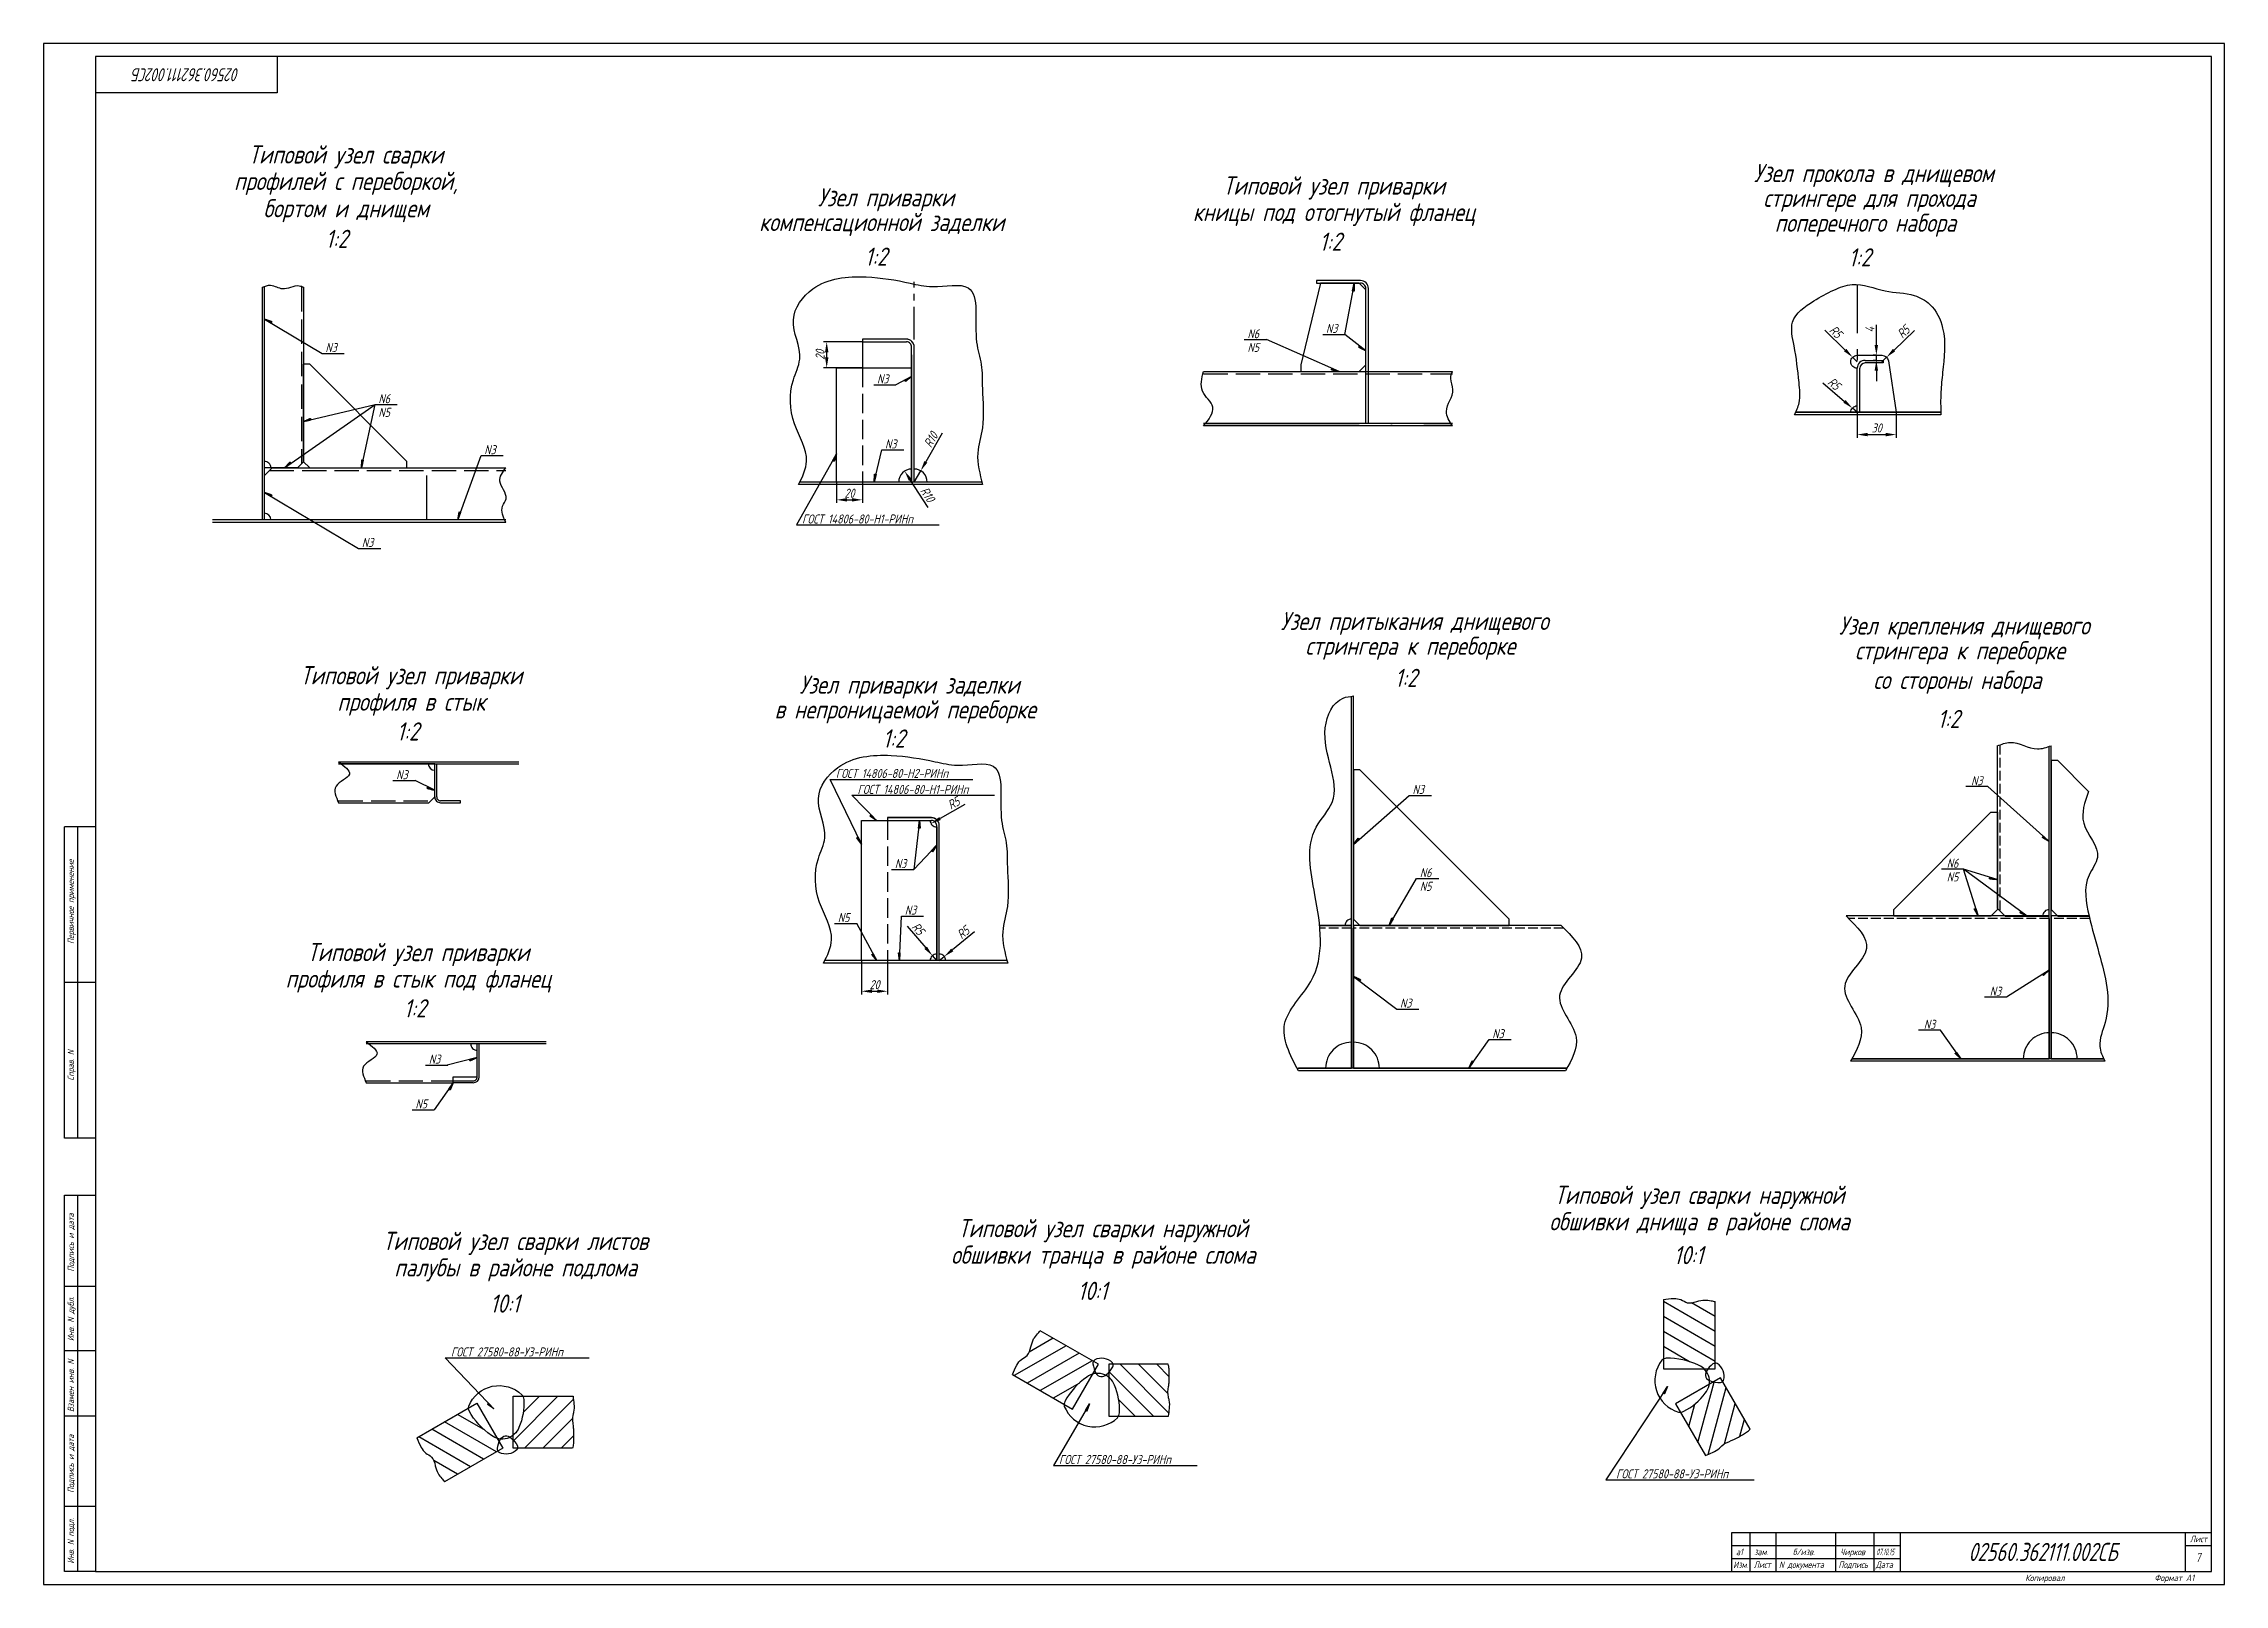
# Model space of a CAD drawing. Header units: millimetres. Extents: x 76485 to 135355, y 12764 to 18704.
# Drawn here: x 126945 to 135355, y 12764 to 18704 of the extents above; entities that cross this region are included whole.
import ezdxf
from ezdxf.enums import TextEntityAlignment as Align

# ---------------------------------------------------------------- set-up
doc = ezdxf.new("R2010")
doc.units = ezdxf.units.MM
doc.header["$PDSIZE"] = -1
for name, pattern in [('CENTER', [2, 1.25, -0.25, 0.25, -0.25]), ('Dashed', [10, 7.5, -2.5]), ('Dashed_dotted', [34, 24, -5, 0, -5]), ('Short_dashed', [5, 3.75, -1.25])]:
    doc.linetypes.add(name, pattern=pattern)
doc.layers.add('Frame', color=6, linetype='Continuous')
doc.styles.add('PB_TEXT', font='romans.shx', dxfattribs={"width": 0.7, "oblique": 15})
doc.styles.get("Standard").update_dxf_attribs({"font": 'ГОСТ тип А наклонный.ttf'})
doc.styles.add('ГОСТ', font='ГОСТ тип А.ttf', dxfattribs={"oblique": 15})
doc.dimstyles.new('dim2', dxfattribs={"dimscale": 0.4, "dimtxt": 87.5, "dimasz": 100, "dimexe": 30, "dimexo": 0, "dimgap": 20, "dimtad": 1, "dimdec": 0, "dimlfac": 0.2, "dimdsep": 46, "dimtxsty": 'Standard', "dimcen": 5, "dimadec": 0, "dimazin": 0, "dimtfac": 1, "dimtdec": 0, "dimtmove": 0, "dimatfit": 3, "dimfxl": 1, "dimtolj": 1, "dimtzin": 0, "dimarcsym": 0})
doc.dimstyles.get("Standard").update_dxf_attribs({"dimtxt": 0.18, "dimasz": 0.18, "dimexe": 0.18, "dimexo": 0.0625, "dimgap": 0.09, "dimtad": 0, "dimtih": 1, "dimtoh": 1, "dimdec": 4, "dimzin": 0, "dimdsep": 46, "dimtxsty": 'Standard', "dimcen": 0.09, "dimadec": 0, "dimazin": 0, "dimtfac": 1, "dimtdec": 4, "dimtofl": 0, "dimtmove": 0, "dimatfit": 3, "dimfxl": 1, "dimtolj": 1, "dimtzin": 0, "dimarcsym": 0})

msp = doc.modelspace()

# ---------------------------------------------------------------- texts
at = {"color": 7, "style": 'ГОСТ', "oblique": 15}
for s, p in [('Типовой узел сварки', (128111.1, 18242)), ('профилей с переборкой,', (128111.6, 18140)), ('Типовой узел приварки', (131921.3, 18122.2)), ('Узел прокола в днищевом', (134003.3, 18170.3)), ('бортом и днищем', (128111.6, 18034.7)), ('Узел приварки', (130193.6, 18077.1)), ('кницы под отогнутый фланец', (131921.8, 18020.3)), ('стрингере для прохода', (133986.9, 18074.7)), ('компенсационной заделки', (130177.2, 17981.5)), ('поперечного набора', (133970.9, 17978.9)), ('Узел притыкания днищевого', (132232.4, 16443.6)), ('Узел крепления днищевого', (134352.1, 16426.1)), ('стрингера к переборке', (132216, 16348)), ('стрингера к переборке', (134335.7, 16330.5)), ('Типовой узел приварки', (128363.1, 16234.2)), ('Узел приварки заделки', (130284.3, 16198.3)), ('со стороны набора', (134325.6, 16216.3)), ('профиля в стык', (128363.6, 16132.3)), ('в непроницаемой переборке', (130267.9, 16102.7)), ('Типовой узел приварки', (128390.2, 15166.9)), ('профиля в стык под фланец', (128390.7, 15064.9)), ('Типовой узел сварки наружной', (133330.8, 14231)), ('Типовой узел сварки наружной', (131031.3, 14102.4)), ('обшивки днища в районе слома', (133331.3, 14129)), ('Типовой узел сварки листов', (128765.1, 14053.4)), ('обшивки транца в районе слома', (131031.9, 14000.4)), ('палубы в районе подлома', (128765.6, 13951.5))]:
    msp.add_text(s, height=70, dxfattribs=at).set_placement(p, align=Align.CENTER)
for s, p in [('1:2', (128032.8, 17916.9)), ('1:2', (130112.4, 17848.1)), ('1:2', (131865.4, 17905.7)), ('1:2', (133906.2, 17845.5)), ('1:2', (132156.2, 16224.3)), ('1:2', (128307.2, 16017.7)), ('1:2', (134249, 16065.8)), ('1:2', (130181.2, 15990.4)), ('1:2', (128334.3, 14950.3)), ('10:1', (133231.6, 13998.7)), ('10:1', (128666.9, 13812)), ('10:1', (130933.2, 13861))]:
    msp.add_text(s, height=70, dxfattribs=at).set_placement(p)
for s, p in [('N6', (131587.9, 17558)), ('N3', (131890.7, 17578.4)), ('N3', (128031.9, 17504.7)), ('N5', (131587.9, 17505.3)), ('N3', (130159.3, 17383.9)), ('N6', (128236.2, 17307.5)), ('N5', (128236.2, 17254.8)), ('N3', (128644.6, 17110.8)), ('N3', (130190, 17132.9)), ('ГОСТ 14806-80-H1-РИНп', (129870.2, 16843.6)), ('N3', (128172.5, 16753.1)), ('N3', (128305.1, 15857.8)), ('ГОСТ 14806-80-H2-РИНп', (130000.5, 15862.8)), ('ГОСТ 14806-80-H1-РИНп', (130083.8, 15801.2)), ('N3', (132224.4, 15801.1)), ('N3', (134378.5, 15834.6)), ('N3', (130228, 15515.3)), ('N6', (134284.5, 15516.5)), ('N6', (132252.6, 15480.2)), ('N5', (134284.5, 15463.8)), ('N5', (132252.6, 15427.5)), ('N5', (130008.1, 15307.1)), ('N3', (130266.3, 15335.8)), ('N3', (134450.3, 15023.1)), ('N3', (132176.1, 14977.3)), ('N3', (132531.9, 14859.3)), ('N3', (134196.1, 14895.5)), ('N3', (128430.9, 14761.2)), ('N5', (128379, 14588.7)), ('ГОСТ 27580-88-У3-РИНп', (128516, 13632.4)), ('ГОСТ 27580-88-У3-РИНп', (130860.9, 13217.7)), ('ГОСТ 27580-88-У3-РИНп', (133009.4, 13162.5))]:
    msp.add_text(s, height=35, dxfattribs=at).set_placement(p, align=Align.BOTTOM_LEFT)
at = {"color": 7, "style": 'PB_TEXT', "oblique": 15, "width": 0.7}
msp.add_attdef('02560.362111.002СБ', text='', height=50, rotation=180, dxfattribs=at).set_placement((127495.3, 18584.4), align=Align.MIDDLE_CENTER)
msp.add_attdef('02560.362111.002СБ', text='', height=70, dxfattribs=at).set_placement((134655.3, 12889.4), align=Align.MIDDLE_CENTER)
msp.add_attdef('7', text='', height=35, dxfattribs=at).set_placement((135253.5, 12850.9), align=Align.CENTER)
at = {"layer": 'Frame', "color": 7, "style": 'PB_TEXT', "oblique": 15}
for s, width, p in [('a1', 0.7, (133471.8, 12876.9)), ('зам.', 0.7, (133541.8, 12876.9)), ('б/изв.', 0.7, (133690.9, 12876.9)), ('Чирков', 0.7, (133873.9, 12876.9)), ('07.10.15', 0.5, (134012.8, 12876.9))]:
    msp.add_text(s, height=25, dxfattribs=dict(at, width=width)).set_placement(p)

# ---------------------------------------------------------------- blocks, each defined once
blk = doc.blocks.new('stamp-small-01')
at = {"layer": 'Frame'}
for p, q in [((-185, 15), (0, 15)), ((-185, 0), (-185, 15)), ((-178, 15), (-178, 0)), ((-168, 15), (-168, 0)), ((-145, 15), (-145, 0)), ((-130, 0), (-130, 15)), ((-120, 15), (-120, 0)), ((-10, 0), (-10, 15)), ((-185, 5), (-120, 5))]:
    blk.add_line(p, q, dxfattribs=at)
at = {"layer": 'Frame', "color": 7}
for p, q in [((-185, 10), (-120, 10)), ((-10, 10), (0, 10))]:
    blk.add_line(p, q, dxfattribs=at)
at = {"layer": 'Frame', "color": 7, "style": 'PB_TEXT', "oblique": 15, "width": 0.7}
blk.add_text('Лист', height=2.5, dxfattribs=at).set_placement((-4.99, 11.25), align=Align.CENTER)
for s, p in [('Изм.', (-184.42, 1.25)), ('Лист', (-176.51, 1.32)), ('N документа', (-166.77, 1.32)), ('Подпись', (-143.84, 1.32)), ('Дата', (-129.46, 1.32))]:
    blk.add_text(s, height=2.5, dxfattribs=at).set_placement(p)
blk = doc.blocks.new('stamp-side-01')
at = {"layer": 'Frame'}
for p, q in [((-12, 0), (-12, 145)), ((-12, 145), (0, 145)), ((-12, 110), (0, 110)), ((0, 85), (-12, 85)), ((-12, 60), (0, 60)), ((0, 25), (-12, 25)), ((0, 0), (-12, 0))]:
    blk.add_line(p, q, dxfattribs=at)
at = {"layer": 'Frame', "color": 7}
blk.add_line((-7, 145), (-7, 0), dxfattribs=at)
at = {"layer": 'Frame', "color": 7, "style": 'PB_TEXT', "oblique": 15, "width": 0.7}
for s, p in [('Подпись и дата', (-8.25, 115.55)), ('Инв. N дубл.', (-8.25, 88.76)), ('Взамен инв. N', (-8.25, 61.42)), ('Подпись и дата', (-8.25, 30.25)), ('Инв. N подл.', (-8.25, 2.97))]:
    blk.add_text(s, height=2.5, rotation=90, dxfattribs=at).set_placement(p)
blk = doc.blocks.new('stamp-side-02')
at = {"layer": 'Frame'}
for p, q in [((0, 287), (-12, 287)), ((-12, 167), (-12, 287)), ((0, 227), (-12, 227)), ((0, 167), (-12, 167))]:
    blk.add_line(p, q, dxfattribs=at)
at = {"layer": 'Frame', "color": 7}
blk.add_line((-7, 287), (-7, 167), dxfattribs=at)
at = {"layer": 'Frame'}
blk.add_blockref('stamp-side-01', (0, 0), dxfattribs=at)
at = {"layer": 'Frame', "color": 7, "style": 'PB_TEXT', "oblique": 15, "width": 0.7}
for s, p in [('Первичное применение', (-8.25, 241.89)), ('Справ. N', (-8.25, 189.23))]:
    blk.add_text(s, height=2.5, rotation=90, dxfattribs=at).set_placement(p)
blk = doc.blocks.new('A$C65DE2539')
at = {"color": 7}
for points in [[(0, 0), (8410, 0), (8410, 5940), (0, 5940)], [(200, 50), (8360, 50), (8360, 5890), (200, 5890)]]:
    blk.add_lwpolyline(points, close=True, dxfattribs=at)
blk.add_lwpolyline([(900, 5890), (900, 5750), (200, 5750)], dxfattribs=at)
at = {"color": 7, "xscale": 10, "yscale": 10, "zscale": 10}
for name, p in [('stamp-side-02', (200, 50)), ('stamp-small-01', (8360, 50))]:
    blk.add_blockref(name, p, dxfattribs=at)
at = {"color": 7, "style": 'ГОСТ', "oblique": 15}
for s, p in [('Копировал', (7717.6, 12.5)), ('Формат А1', (8216.9, 12.5))]:
    blk.add_text(s, height=25, dxfattribs=at).set_placement(p, align=Align.CENTER)
blk = doc.blocks.new('_weld')
at = {"color": 0, "linetype": 'ByBlock'}
for p, q in [((-1.5, 0), (-1.5, 0)), ((-1.5, -0.05), (-1.45, 0)), ((-1.5, -0.09), (-1.41, 0)), ((-1.5, -0.14), (-1.36, 0)), ((-1.5, -0.18), (-1.32, 0)), ((-1.5, -0.22), (-1.28, 0)), ((-1.5, -0.27), (-1.23, 0)), ((-1.43, -0.29), (-1.14, 0)), ((-1.37, -0.27), (-1.1, 0)), ((-1.31, -0.26), (-1.05, 0)), ((-1.26, -0.25), (-1.01, 0)), ((-1.2, -0.24), (-0.96, 0)), ((-1.14, -0.23), (-0.92, 0)), ((-1.09, -0.22), (-0.87, 0)), ((-1.03, -0.21), (-0.83, 0)), ((-0.92, -0.18), (-0.74, 0)), ((-0.86, -0.17), (-0.69, 0)), ((-0.81, -0.16), (-0.65, 0)), ((-0.67, -0.13), (-0.81, 0)), ((-0.63, -0.13), (-0.76, 0)), ((-0.75, -0.15), (-0.6, 0)), ((-0.7, -0.14), (-0.56, 0)), ((-0.64, -0.13), (-0.51, 0)), ((-0.58, -0.12), (-0.47, 0)), ((-0.53, -0.11), (-0.42, 0)), ((-0.41, -0.08), (-0.49, 0)), ((-0.37, -0.07), (-0.45, 0)), ((-0.33, -0.07), (-0.4, 0)), ((-0.36, -0.07), (-0.29, 0)), ((-0.3, -0.06), (-0.24, 0)), ((-0.25, -0.05), (-0.2, 0)), ((-0.19, -0.04), (-0.15, 0)), ((-0.15, -0.03), (-0.18, 0)), ((-0.13, -0.03), (-0.11, 0)), ((-0.11, -0.02), (-0.13, 0)), ((-0.07, -0.01), (-0.09, 0)), ((-0.08, -0.02), (-0.06, 0)), ((-0.04, -0.01), (-0.04, 0)), ((-0.02, 0), (-0.02, 0)), ((-1.27, -0.25), (-1.5, -0.02)), ((-1.31, -0.26), (-1.5, -0.07)), ((-1.34, -0.27), (-1.5, -0.11)), ((-1.38, -0.28), (-1.5, -0.16)), ((-1.42, -0.28), (-1.5, -0.2)), ((-1.46, -0.29), (-1.5, -0.25)), ((-1.49, -0.3), (-1.5, -0.29)), ((-1.48, -0.3), (-1.19, 0)), ((-1.23, -0.25), (-1.48, 0)), ((-1.2, -0.24), (-1.43, 0)), ((-1.16, -0.23), (-1.39, 0)), ((-1.12, -0.22), (-1.34, 0)), ((-1.08, -0.22), (-1.3, 0)), ((-1.05, -0.21), (-1.25, 0)), ((-1.01, -0.2), (-1.21, 0)), ((-0.97, -0.19), (-1.16, 0)), ((-0.93, -0.19), (-1.12, 0)), ((-0.9, -0.18), (-1.07, 0)), ((-0.86, -0.17), (-1.03, 0)), ((-0.82, -0.16), (-0.99, 0)), ((-0.98, -0.2), (-0.78, 0)), ((-0.78, -0.16), (-0.94, 0)), ((-0.75, -0.15), (-0.9, 0)), ((-0.71, -0.14), (-0.85, 0)), ((-0.6, -0.12), (-0.72, 0)), ((-0.56, -0.11), (-0.67, 0)), ((-0.52, -0.1), (-0.63, 0)), ((-0.48, -0.1), (-0.58, 0)), ((-0.45, -0.09), (-0.54, 0)), ((-0.47, -0.09), (-0.38, 0)), ((-0.42, -0.08), (-0.33, 0)), ((-0.3, -0.06), (-0.36, 0)), ((-0.26, -0.05), (-0.31, 0)), ((-0.22, -0.04), (-0.27, 0)), ((-0.18, -0.04), (-0.22, 0))]:
    blk.add_line(p, q, dxfattribs=at)
at = {"color": 0, "linetype": 'ByBlock', "flags": 128}
blk.add_lwpolyline([(-1.5, 0), (0, 0), (-1.5, -0.3)], close=True, dxfattribs=at)
blk = doc.blocks.new('*D193')
at = {"color": 0, "lineweight": -2, "transparency": 16777216}
for p, q in [((134013.1, 17542.9), (134013.1, 17620.5)), ((134013.1, 17502.9), (134001.1, 17502.9)), ((134013.1, 17483.3), (134013.1, 17502.9)), ((134013.1, 17483.3), (134001.1, 17483.3)), ((134013.1, 17443.3), (134013.1, 17403.3))]:
    blk.add_line(p, q, dxfattribs=at)
at = {"color": 0, "transparency": 16777216}
for points in [[(134006.4, 17542.9), (134019.8, 17542.9), (134013.1, 17502.9)], [(134006.4, 17443.3), (134019.8, 17443.3), (134013.1, 17483.3)]]:
    blk.add_solid(points, dxfattribs=at)
at = {"layer": 'Defpoints', "color": 0, "transparency": 16777216}
for p in [(134013.1, 17502.9), (134013.1, 17502.9), (134013.1, 17483.3)]:
    blk.add_point(p, dxfattribs=at)
at = {"color": 0, "transparency": 16777216, "insert": (133987.6, 17601.7), "char_height": 35, "attachment_point": 5, "rotation": 90}
blk.add_mtext('\\A1;4', dxfattribs=at)
blk = doc.blocks.new('*D194')
at = {"color": 0, "lineweight": -2, "transparency": 16777216}
for p, q in [((133939.5, 17282.9), (133939.5, 17185.1)), ((134089.5, 17282.9), (134089.5, 17185.1)), ((133979.5, 17197.1), (134049.5, 17197.1))]:
    blk.add_line(p, q, dxfattribs=at)
at = {"color": 0, "transparency": 16777216}
for points in [[(133979.5, 17203.8), (133979.5, 17190.5), (133939.5, 17197.1)], [(134049.5, 17203.8), (134049.5, 17190.5), (134089.5, 17197.1)]]:
    blk.add_solid(points, dxfattribs=at)
at = {"layer": 'Defpoints', "color": 0, "transparency": 16777216}
for p in [(133939.5, 17282.9), (134089.5, 17282.9), (134089.5, 17197.1)]:
    blk.add_point(p, dxfattribs=at)
at = {"color": 0, "transparency": 16777216, "insert": (134014.5, 17222.6), "char_height": 35, "attachment_point": 5}
blk.add_mtext('\\A1;30', dxfattribs=at)
blk = doc.blocks.new('*D195')
at = {"color": 0, "lineweight": -2, "transparency": 16777216}
for p, q in [((133813.9, 17599.2), (133892.8, 17523.1)), ((133939.5, 17477.9), (133921.6, 17495.3))]:
    blk.add_line(p, q, dxfattribs=at)
at = {"color": 0, "transparency": 16777216}
blk.add_solid([(133897.4, 17527.9), (133888.1, 17518.3), (133921.6, 17495.3)], dxfattribs=at)
at = {"layer": 'Defpoints', "color": 0, "transparency": 16777216}
for p in [(133921.6, 17495.3), (133939.5, 17477.9)]:
    blk.add_point(p, dxfattribs=at)
at = {"color": 0, "transparency": 16777216, "insert": (133856.7, 17593.4), "char_height": 35, "attachment_point": 5, "rotation": 316.00967}
blk.add_mtext('\\A1;R5', dxfattribs=at)
blk = doc.blocks.new('*D196')
at = {"color": 0, "lineweight": -2, "transparency": 16777216}
for p, q in [((134160.4, 17598.9), (134081.4, 17523)), ((134034.6, 17477.9), (134052.6, 17495.2))]:
    blk.add_line(p, q, dxfattribs=at)
at = {"color": 0, "transparency": 16777216}
blk.add_solid([(134076.8, 17527.8), (134086, 17518.2), (134052.6, 17495.2)], dxfattribs=at)
at = {"layer": 'Defpoints', "color": 0, "transparency": 16777216}
for p in [(134052.6, 17495.2), (134034.6, 17477.9)]:
    blk.add_point(p, dxfattribs=at)
at = {"color": 0, "transparency": 16777216, "insert": (134117.7, 17593.2), "char_height": 35, "attachment_point": 5, "rotation": 43.8768}
blk.add_mtext('\\A1;R5', dxfattribs=at)
blk = doc.blocks.new('*D197')
at = {"color": 0, "lineweight": -2, "transparency": 16777216}
for p, q in [((133806.9, 17396.5), (133890.2, 17325.2)), ((133939.5, 17282.9), (133920.6, 17299.2))]:
    blk.add_line(p, q, dxfattribs=at)
at = {"color": 0, "transparency": 16777216}
blk.add_solid([(133894.5, 17330.3), (133885.8, 17320.1), (133920.6, 17299.2)], dxfattribs=at)
at = {"layer": 'Defpoints', "color": 0, "transparency": 16777216}
for p in [(133920.6, 17299.2), (133939.5, 17282.9)]:
    blk.add_point(p, dxfattribs=at)
at = {"color": 0, "transparency": 16777216, "insert": (133850, 17393.2), "char_height": 35, "attachment_point": 5, "rotation": 319.41111}
blk.add_mtext('\\A1;R5', dxfattribs=at)
blk = doc.blocks.new('*D198')
at = {"color": 0, "lineweight": -2, "transparency": 16777216}
for p, q in [((130003.3, 17014.2), (130003.3, 16933.6)), ((130102.8, 17014.2), (130102.8, 16933.6)), ((130043.3, 16945.6), (130062.8, 16945.6))]:
    blk.add_line(p, q, dxfattribs=at)
at = {"color": 0, "transparency": 16777216}
for points in [[(130043.3, 16952.2), (130043.3, 16938.9), (130003.3, 16945.6)], [(130062.8, 16952.2), (130062.8, 16938.9), (130102.8, 16945.6)]]:
    blk.add_solid(points, dxfattribs=at)
at = {"layer": 'Defpoints', "color": 0, "transparency": 16777216}
for p in [(130003.3, 17014.2), (130102.8, 17014.2), (130102.8, 16945.6)]:
    blk.add_point(p, dxfattribs=at)
at = {"color": 0, "transparency": 16777216, "insert": (130053.1, 16971.1), "char_height": 35, "attachment_point": 5}
blk.add_mtext('\\A1;20', dxfattribs=at)
blk = doc.blocks.new('*D199')
at = {"color": 0, "lineweight": -2, "transparency": 16777216}
for p, q in [((130102.8, 17554.6), (129953.2, 17554.6)), ((129965.2, 17494.6), (129965.2, 17514.6)), ((130102.8, 17454.6), (129953.2, 17454.6))]:
    blk.add_line(p, q, dxfattribs=at)
at = {"color": 0, "transparency": 16777216}
for points in [[(129958.6, 17514.6), (129971.9, 17514.6), (129965.2, 17554.6)], [(129958.6, 17494.6), (129971.9, 17494.6), (129965.2, 17454.6)]]:
    blk.add_solid(points, dxfattribs=at)
at = {"layer": 'Defpoints', "color": 0, "transparency": 16777216}
for p in [(129965.2, 17554.6), (130102.8, 17554.6), (130102.8, 17454.6)]:
    blk.add_point(p, dxfattribs=at)
at = {"color": 0, "transparency": 16777216, "insert": (129939.7, 17504.6), "char_height": 35, "attachment_point": 5, "rotation": 90}
blk.add_mtext('\\A1;20', dxfattribs=at)
blk = doc.blocks.new('*D205')
at = {"color": 0, "lineweight": -2, "transparency": 16777216}
blk.add_line((130356, 16916.1), (130287.4, 17022.6), dxfattribs=at)
at = {"color": 0, "transparency": 16777216}
blk.add_solid([(130293, 17026.2), (130281.8, 17019), (130265.8, 17056.2)], dxfattribs=at)
at = {"layer": 'Defpoints', "color": 0, "transparency": 16777216}
for p in [(130265.8, 17056.2), (130292.8, 17014.2)]:
    blk.add_point(p, dxfattribs=at)
at = {"color": 0, "transparency": 16777216, "insert": (130354, 16966.3), "char_height": 35, "attachment_point": 5, "rotation": 302.78644}
blk.add_mtext('\\A1;R10', dxfattribs=at)
blk = doc.blocks.new('*D206')
at = {"color": 0, "lineweight": -2, "transparency": 16777216}
for p, q in [((130410.7, 17202.1), (130347.7, 17092.2)), ((130302.8, 17014.2), (130327.7, 17057.6))]:
    blk.add_line(p, q, dxfattribs=at)
at = {"color": 0, "transparency": 16777216}
blk.add_solid([(130341.9, 17095.6), (130353.4, 17088.9), (130327.7, 17057.6)], dxfattribs=at)
at = {"layer": 'Defpoints', "color": 0, "transparency": 16777216}
for p in [(130302.8, 17014.2), (130327.7, 17057.6)]:
    blk.add_point(p, dxfattribs=at)
at = {"color": 0, "transparency": 16777216, "insert": (130367, 17177.2), "char_height": 35, "attachment_point": 5, "rotation": 60.14198}
blk.add_mtext('\\A1;R10', dxfattribs=at)
blk = doc.blocks.new('*D207')
at = {"color": 0, "lineweight": -2, "transparency": 16777216}
for p, q in [((130534.7, 15279.6), (130449.7, 15210.3)), ((130399.3, 15169.3), (130418.7, 15185.1))]:
    blk.add_line(p, q, dxfattribs=at)
at = {"color": 0, "transparency": 16777216}
blk.add_solid([(130445.5, 15215.5), (130453.9, 15205.2), (130418.7, 15185.1)], dxfattribs=at)
at = {"layer": 'Defpoints', "color": 0, "transparency": 16777216}
for p in [(130399.3, 15169.3), (130418.7, 15185.1)]:
    blk.add_point(p, dxfattribs=at)
at = {"color": 0, "transparency": 16777216, "insert": (130491.6, 15277.3), "char_height": 35, "attachment_point": 5, "rotation": 39.16729}
blk.add_mtext('\\A1;R5', dxfattribs=at)
blk = doc.blocks.new('*D208')
at = {"color": 0, "lineweight": -2, "transparency": 16777216}
for p, q in [((130275.4, 15301.6), (130346.9, 15218.5)), ((130389.3, 15169.3), (130373, 15188.2))]:
    blk.add_line(p, q, dxfattribs=at)
at = {"color": 0, "transparency": 16777216}
blk.add_solid([(130352, 15222.9), (130341.9, 15214.2), (130373, 15188.2)], dxfattribs=at)
at = {"layer": 'Defpoints', "color": 0, "transparency": 16777216}
for p in [(130373, 15188.2), (130389.3, 15169.3)]:
    blk.add_point(p, dxfattribs=at)
at = {"color": 0, "transparency": 16777216, "insert": (130317.5, 15291.9), "char_height": 35, "attachment_point": 5, "rotation": 310.70502}
blk.add_mtext('\\A1;R5', dxfattribs=at)
blk = doc.blocks.new('*D209')
at = {"color": 0, "lineweight": -2, "transparency": 16777216}
for p, q in [((130099.8, 15169.3), (130099.8, 15039)), ((130199.8, 15169.4), (130199.8, 15039)), ((130139.8, 15051), (130159.8, 15051))]:
    blk.add_line(p, q, dxfattribs=at)
at = {"color": 0, "transparency": 16777216}
for points in [[(130139.8, 15057.7), (130139.8, 15044.4), (130099.8, 15051)], [(130159.8, 15057.7), (130159.8, 15044.4), (130199.8, 15051)]]:
    blk.add_solid(points, dxfattribs=at)
at = {"layer": 'Defpoints', "color": 0, "transparency": 16777216}
for p in [(130099.8, 15169.3), (130199.8, 15169.4), (130199.8, 15051)]:
    blk.add_point(p, dxfattribs=at)
at = {"color": 0, "transparency": 16777216, "insert": (130149.8, 15076.5), "char_height": 35, "attachment_point": 5}
blk.add_mtext('\\A1;20', dxfattribs=at)
blk = doc.blocks.new('*D210')
at = {"color": 0, "lineweight": -2, "transparency": 16777216}
blk.add_line((130497.7, 15771.2), (130402.3, 15717), dxfattribs=at)
at = {"color": 0, "transparency": 16777216}
blk.add_solid([(130399.1, 15722.8), (130405.6, 15711.2), (130367.6, 15697.3)], dxfattribs=at)
at = {"layer": 'Defpoints', "color": 0, "transparency": 16777216}
for p in [(130367.6, 15697.3), (130389.3, 15709.6)]:
    blk.add_point(p, dxfattribs=at)
at = {"color": 0, "transparency": 16777216, "insert": (130454.8, 15776.2), "char_height": 35, "attachment_point": 5, "rotation": 29.59844}
blk.add_mtext('\\A1;R5', dxfattribs=at)

# ---------------------------------------------------------------- dimensions: what is measured, and where the dimension line sits
for center, mpoint, picture, middle in [((133939.5, 17477.9), (133921.6, 17495.3), '*D195', (133856.7, 17593.4)), ((134034.6, 17477.9), (134052.6, 17495.2), '*D196', (134117.7, 17593.2)), ((133939.5, 17282.9), (133920.6, 17299.2), '*D197', (133850, 17393.2))]:
    dim = msp.add_radius_dim(center=center, mpoint=mpoint, dimstyle='dim2')
    dim.commit()
    dim.dimension.update_dxf_attribs({"geometry": picture, "text_midpoint": middle})
for base, p1, p2, picture, middle in [((134013.1, 17502.9), (134013.1, 17483.3), (134013.1, 17502.9), '*D193', (133987.6, 17601.7)), ((129965.2, 17554.6), (130102.8, 17454.6), (130102.8, 17554.6), '*D199', (129939.7, 17504.6))]:
    dim = msp.add_linear_dim(base=base, p1=p1, p2=p2, angle=90, dimstyle='dim2')
    dim.commit()
    dim.dimension.update_dxf_attribs({"geometry": picture, "text_midpoint": middle})
for base, p1, p2, picture, middle in [((134089.5, 17197.1), (133939.5, 17282.9), (134089.5, 17282.9), '*D194', (134014.5, 17222.6)), ((130102.8, 16945.6), (130003.3, 17014.2), (130102.8, 17014.2), '*D198', (130053.1, 16971.1))]:
    dim = msp.add_linear_dim(base=base, p1=p1, p2=p2, dimstyle='dim2')
    dim.commit()
    dim.dimension.update_dxf_attribs({"geometry": picture, "text_midpoint": middle})
for center, mpoint, picture, middle in [((130302.8, 17014.2), (130327.7, 17057.6), '*D206', (130367, 17177.2)), ((130389.3, 15169.3), (130373, 15188.2), '*D208', (130317.5, 15291.9)), ((130399.3, 15169.3), (130418.7, 15185.1), '*D207', (130491.6, 15277.3))]:
    dim = msp.add_radius_dim(center=center, mpoint=mpoint, dimstyle='dim2', override={"dimarcsym": 1})
    dim.commit()
    dim.dimension.update_dxf_attribs({"geometry": picture, "text_midpoint": middle})
for center, mpoint, picture, middle in [((130292.8, 17014.2), (130265.8, 17056.2), '*D205', (130332.6, 16952.5)), ((130389.3, 15709.6), (130367.6, 15697.3), '*D210', (130467.4, 15754))]:
    dim = msp.add_radius_dim(center=center, mpoint=mpoint, dimstyle='dim2', override={"dimarcsym": 1})
    dim.commit()
    dim.dimension.update_dxf_attribs({"geometry": picture, "text_midpoint": middle, "dimtype": 164})
dim = msp.add_linear_dim(base=(130199.8, 15051), p1=(130099.8, 15169.3), p2=(130199.8, 15169.4), dimstyle='dim2', override={"dimarcsym": 1})
dim.commit()
dim.dimension.update_dxf_attribs({"geometry": '*D209', "text_midpoint": (130149.8, 15076.5)})

# ---------------------------------------------------------------- linework, layer by layer
at = {"color": 3, "ltscale": 10}
for p, q in [((127789.1, 16868.8), (127789.1, 17765.7)), ((127796.6, 17068.8), (127796.6, 17765.7)), ((127796.6, 16868.8), (127796.6, 17765.7)), ((132044.2, 17240.4), (132044.2, 17760.8)), ((132054.2, 17240.4), (132054.2, 17760.8)), ((130292.8, 17014.2), (130292.8, 17534.6)), ((130292.8, 17504.7), (130292.8, 17014.2)), ((130302.8, 17014.2), (130302.8, 17534.6)), ((132378.3, 17240.4), (131418.3, 17240.4)), ((132378.3, 17240.4), (131418.3, 17240.4)), ((132378.3, 17230.4), (131418.3, 17230.4)), ((127924.1, 17068.8), (127796.6, 17068.8)), ((127796.6, 16868.8), (127796.6, 17038.8)), ((130566.6, 17004.2), (129856.6, 17004.2)), ((130564, 17014.2), (129861.5, 17014.2)), ((130564, 17014.2), (129861.5, 17014.2)), ((130292.8, 17014.2), (130103.3, 17014.2)), ((128727.5, 16868.8), (127596.6, 16868.8)), ((128727.5, 16858.8), (127596.6, 16858.8)), ((128727.5, 16868.8), (127796.6, 16868.8)), ((130389.3, 15169.3), (130389.3, 15689.6)), ((130389.3, 15659.8), (130389.3, 15169.3)), ((130399.3, 15169.3), (130399.3, 15689.6)), ((130663.1, 15159.3), (129953, 15159.3)), ((130660.4, 15169.3), (129957.9, 15169.3)), ((130660.4, 15169.3), (129957.9, 15169.3)), ((130389.3, 15169.3), (130199.8, 15169.3))]:
    msp.add_line(p, q, dxfattribs=at)
at = {"color": 1, "linetype": 'Short_dashed', "ltscale": 25}
for p, q in [((127939.4, 17765.7), (127939.4, 17084.1)), ((131418.3, 17430.8), (132378.3, 17430.8)), ((127817, 17059.2), (128727.5, 17059.2))]:
    msp.add_line(p, q, dxfattribs=at)
at = {"color": 1, "linetype": 'CENTER', "ltscale": 100}
msp.add_line((130302.8, 17564.2), (130302.8, 17786.2), dxfattribs=at)
at = {"color": 2, "linetype": 'Dashed', "ltscale": 25}
msp.add_line((133939.5, 17776.2), (133939.5, 17482.9), dxfattribs=at)
at = {"color": 3, "linetype": 'Dashed', "ltscale": 10}
for p, q in [((130102.8, 17454.6), (130102.8, 17014.2)), ((130199.3, 15709.6), (130199.8, 15169.3))]:
    msp.add_line(p, q, dxfattribs=at)
at = {"color": 3, "ltscale": 25}
for p, q in [((133939.5, 17282.9), (133939.5, 17453.3)), ((133949.5, 17282.9), (133949.5, 17453.3)), ((134261.9, 17272.9), (133698, 17272.9)), ((134261.6, 17282.9), (133702.4, 17282.9)), ((133702.4, 17282.9), (134261.6, 17282.9)), ((131989.1, 14754.3), (131989.1, 16188.3)), ((131989.1, 15304.3), (131989.1, 16188.3)), ((131996.6, 14754.3), (131996.6, 16189.3)), ((134679.9, 14790.9), (134679.9, 15995.1)), ((134679.9, 15340.9), (134679.9, 15995.1)), ((134687.4, 14790.9), (134687.4, 15997.7)), ((128083, 15935.6), (128777.3, 15935.6)), ((128083, 15928.1), (128777.3, 15928.1)), ((128453.6, 15928.1), (128083, 15928.1)), ((128453.6, 15800.3), (128453.6, 15928.1)), ((128453.6, 15800.6), (128453.6, 15928.1)), ((128461.1, 15800.3), (128461.1, 15928.1)), ((134509.9, 15340.9), (134679.9, 15340.9)), ((131866.4, 15304.3), (131989.1, 15304.3)), ((128883.8, 14856.1), (128189.5, 14856.1)), ((128617.4, 14848.6), (128189.5, 14848.6)), ((128883.8, 14848.6), (128189.5, 14848.6)), ((128617.4, 14721.1), (128617.4, 14848.6)), ((128617.4, 14720.8), (128617.4, 14848.6)), ((128624.9, 14720.8), (128624.9, 14848.6)), ((128524.9, 14721.1), (128617.4, 14721.1)), ((131778.9, 14754.3), (131989.1, 14754.3)), ((132820.2, 14754.3), (131784.1, 14754.3)), ((132814.7, 14744.3), (131784.1, 14744.3)), ((131996.6, 14754.3), (132820.2, 14754.3)), ((134894.4, 14780.9), (133913.8, 14780.9)), ((134889.7, 14790.9), (133919.3, 14790.9)), ((133919.3, 14790.9), (134679.9, 14790.9)), ((134687.4, 14790.9), (134889.7, 14790.9))]:
    msp.add_line(p, q, dxfattribs=at)
at = {"color": 1, "linetype": 'Dashed_dotted', "ltscale": 25}
msp.add_line((131418.3, 17240.4), (132378.3, 17240.4), dxfattribs=at)
at = {"color": 3, "linetype": 'Dashed_dotted', "ltscale": 10}
msp.add_line((128421.6, 17038.8), (128421.6, 16868.8), dxfattribs=at)
at = {"color": 3, "linetype": 'Short_dashed', "ltscale": 10}
for p, q in [((134489.5, 16000.8), (134489.5, 15361.3)), ((134679.9, 15331.3), (133906.3, 15331.3)), ((134835.8, 15331.3), (134687.4, 15331.3)), ((131989.1, 15294.7), (131867.3, 15294.7)), ((132807.2, 15294.7), (131996.6, 15294.7))]:
    msp.add_line(p, q, dxfattribs=at)
at = {"color": 2, "linetype": 'Short_dashed', "ltscale": 25}
for p, q in [((128083, 15785.3), (128438.4, 15785.3)), ((128189.5, 14705.8), (128524.9, 14705.8))]:
    msp.add_line(p, q, dxfattribs=at)
at = {"color": 3, "linetype": 'Dashed_dotted', "ltscale": 25}
for p, q in [((134679.9, 15331.4), (134679.9, 14790.9)), ((131989.1, 15294.8), (131989.1, 14754.3))]:
    msp.add_line(p, q, dxfattribs=at)
at = {"color": 0}
for p, q in [((133391.7, 13739), (133191.7, 13854.5)), ((133391.7, 13681.3), (133191.7, 13796.8)), ((133391.7, 13796.8), (133299.8, 13849.9)), ((130838.6, 13713.3), (130746.6, 13660.2)), ((133391.7, 13623.6), (133191.7, 13739)), ((130888.6, 13684.5), (130688.6, 13569)), ((130938.6, 13655.6), (130738.6, 13540.1)), ((130988.6, 13626.7), (130788.6, 13511.3)), ((133292.8, 13622.9), (133191.7, 13681.3)), ((130939.6, 13540.7), (130838.6, 13482.4)), ((131225.7, 13412.7), (131055, 13583.4)), ((131285.1, 13424), (131096.4, 13612.7)), ((131281.4, 13498.4), (131167.1, 13612.7)), ((131285.5, 13565.1), (131237.8, 13612.7)), ((133325, 13311.2), (133387.4, 13544.4)), ((128928.9, 13489.6), (128758.2, 13318.9)), ((128858.2, 13489.6), (128795, 13426.4)), ((128988.3, 13478.3), (128799.6, 13289.6)), ((131155, 13412.7), (131091.7, 13476)), ((133289.6, 13372.4), (133312.8, 13458.8)), ((133364.4, 13265.4), (133433.5, 13523.2)), ((133427, 13305.8), (133468.9, 13461.9)), ((128691.8, 13275.6), (128491.8, 13391.1)), ((128642.9, 13361.6), (128541.8, 13419.9)), ((128984.6, 13403.9), (128870.4, 13289.6)), ((133486.8, 13335.6), (133504.2, 13400.7)), ((128591.8, 13217.9), (128391.8, 13333.3)), ((128641.8, 13246.7), (128441.8, 13362.2)), ((128988.7, 13337.3), (128941.1, 13289.6)), ((128541.8, 13189), (128449.8, 13242.1))]:
    msp.add_line(p, q, dxfattribs=at)
at = {"color": 1, "ltscale": 10}
for points in [[(127946.9, 17765.7), (127946.9, 17091.6), (127924.1, 17068.8)], [(131418.3, 17440.8), (132378.3, 17440.8)], [(127796.6, 17038.8), (127827, 17069.2), (128727.5, 17069.2)]]:
    msp.add_lwpolyline(points, dxfattribs=at)
at = {"color": 2, "ltscale": 10}
for points in [[(132044.2, 17465.4), (132044.2, 17755.4), (132019.2, 17780.4), (131869.2, 17780.4), (131794.2, 17465.4), (131794.2, 17440.4), (132019.2, 17440.4), (132044.2, 17465.4)], [(127971.6, 17068.8), (128346.6, 17068.8), (128346.6, 17093.8), (127971.6, 17468.8), (127946.6, 17468.8), (127946.6, 17093.8), (127971.6, 17068.8)]]:
    msp.add_lwpolyline(points, dxfattribs=at)
at = {"color": 3, "ltscale": 10}
for points in [[(132024.2, 17790.8), (131854.6, 17790.8), (131854.6, 17780.8), (132024.2, 17780.8)], [(130272.8, 17564.6), (130103.2, 17564.6), (130103.2, 17554.6), (130272.8, 17554.6)], [(130369.3, 15719.6), (130199.7, 15719.6), (130199.7, 15709.6), (130369.3, 15709.6)]]:
    msp.add_lwpolyline(points, dxfattribs=at)
at = {"linetype": 'Continuous'}
for points in [[(131878.2, 17583.5), (131963.5, 17583.5)], [(128019.4, 17509.8), (128104.7, 17509.8)], [(131575.4, 17563.1), (131660.8, 17563.1)], [(130146.8, 17389.1), (130232.1, 17389.1)], [(128223.7, 17312.7), (128309.1, 17312.7)], [(128632.1, 17116), (128717.4, 17116)], [(130177.5, 17138.1), (130262.8, 17138.1)], [(129848.5, 16848.7), (130398.9, 16848.7)], [(128160, 16758.2), (128245.3, 16758.2)], [(128292.6, 15863), (128377.9, 15863)], [(129978.7, 15867.9), (130529.1, 15867.9)], [(134443.5, 15839.8), (134358.2, 15839.8)], [(130062, 15806.4), (130612.4, 15806.4)], [(132211.9, 15806.2), (132297.2, 15806.2)], [(130215.5, 15520.5), (130300.8, 15520.5)], [(132240.1, 15485.4), (132325.5, 15485.4)], [(134349.5, 15521.6), (134264.2, 15521.6)], [(129995.6, 15312.3), (130081, 15312.3)], [(130253.8, 15341), (130339.1, 15341)], [(132163.6, 14982.5), (132249, 14982.5)], [(134515.3, 15028.3), (134430, 15028.3)], [(134261.1, 14900.7), (134175.8, 14900.7)], [(132519.4, 14864.4), (132604.7, 14864.4)], [(128418.4, 14766.4), (128503.7, 14766.4)], [(128366.5, 14593.9), (128451.8, 14593.9)], [(128494.2, 13637.5), (129048.5, 13637.5)], [(130839.2, 13222.8), (131393.5, 13222.8)], [(132970.2, 13167.6), (133541.9, 13167.6)]]:
    msp.add_lwpolyline(points, dxfattribs=at)
at = {"color": 3, "ltscale": 10}
for points in [[(130352.8, 17014.2, 0.414236), (130302.8, 17064.2), (130302.8, 17535.2, 0.41423), (130272.8, 17565.2), (130102.8, 17565.2), (130102.8, 17454.6)], [(130424.3, 15169.3, 0.41429), (130399.3, 15194.3), (130399.3, 15690.3, 0.41423), (130369.3, 15720.3), (130199.3, 15720.3), (130199.3, 15709.6)]]:
    msp.add_lwpolyline(points, format="xyb", dxfattribs=at)
at = {"color": 3, "ltscale": 25}
msp.add_lwpolyline([(133914.5, 17282.9, -0.414267), (133939.5, 17307.9), (133939.5, 17452.9, -0.414267), (133914.5, 17477.9, -0.414267), (133939.5, 17502.9), (134034.6, 17502.9, -0.370615), (134059.3, 17481.7), (134089.5, 17282.9)], format="xyb", dxfattribs=at)
at = {"color": 3, "ltscale": 10}
for points in [[(130292.8, 17064.2, 0.414191), (130242.8, 17014.2), (130003.3, 17014.2), (130003.3, 17454.6), (130292.8, 17454.6)], [(130389.3, 15684.6), (130389.3, 15194.3, 0.414243), (130364.3, 15169.3), (130099.8, 15169.3), (130099.8, 15709.6), (130364.3, 15709.6, 0.414214)]]:
    msp.add_lwpolyline(points, format="xyb", close=True, dxfattribs=at)
at = {"color": 1, "ltscale": 25}
msp.add_lwpolyline([(133969.5, 17483.3), (134039.2, 17483.3), (134039.2, 17473.3), (133969.5, 17473.3)], dxfattribs=at)
at = {"color": 3, "ltscale": 25}
for points in [[(134479.5, 15996.8), (134479.5, 15371.3), (134509.9, 15340.9)], [(128083, 15777.8), (128430.9, 15777.8), (128453.6, 15800.6)], [(128476.1, 15777.8), (128553.4, 15777.8), (128553.4, 15785.3), (128476.1, 15785.3)], [(134679.9, 14790.9), (134679.9, 15341.3), (133896.2, 15341.3)], [(134833.4, 15341.3), (134687.4, 15341.3), (134687.4, 14790.9)], [(131989.1, 14754.3), (131989.1, 15304.7), (131866.3, 15304.7)], [(132797.1, 15304.7), (131996.6, 15304.7), (131996.6, 14754.3)], [(128602.4, 14698.3), (128525.1, 14698.3), (128525.1, 14705.8), (128602.4, 14705.8)]]:
    msp.add_lwpolyline(points, dxfattribs=at)
at = {"color": 2, "ltscale": 25}
for points in [[(132021.6, 15304.3), (132596.6, 15304.3), (132596.6, 15329.3), (132021.6, 15904.3), (131996.6, 15904.3), (131996.6, 15329.3), (132021.6, 15304.3)], [(134831.8, 15821.5), (134712.4, 15940.9), (134687.4, 15940.9), (134687.4, 15365.9), (134712.4, 15340.9)], [(134454.9, 15340.9), (134079.9, 15340.9), (134079.9, 15365.9), (134454.9, 15740.9), (134479.9, 15740.9), (134479.9, 15365.9), (134454.9, 15340.9)], [(134712.4, 15340.9), (134833.5, 15340.9)], [(128189.5, 14698.3), (128524.9, 14698.3), (128524.9, 14721.1)]]:
    msp.add_lwpolyline(points, dxfattribs=at)
at = {"color": 3}
for points in [[(133191.7, 13862.3), (133191.7, 13595.5), (133391.7, 13595.5), (133391.7, 13854.5)], [(130681.8, 13572.9), (130912.9, 13439.5), (131012.9, 13612.7), (130788.6, 13742.2)], [(131281.9, 13612.7), (131052.9, 13612.7), (131052.9, 13412.7), (131283.7, 13412.7)], [(133526.3, 13362.5), (133411.7, 13560.9), (133238.5, 13460.9), (133353.9, 13261)], [(128385.1, 13329.4), (128616.1, 13462.8), (128716.1, 13289.6), (128491.8, 13160.1)], [(128985.1, 13289.6), (128756.1, 13289.6), (128756.1, 13489.6), (128986.9, 13489.6)]]:
    msp.add_lwpolyline(points, dxfattribs=at)
at = {"color": 4}
for points in [[(131069, 13603.5, 0.169586), (131067.7, 13618.5, 0.31713), (130998.7, 13629.8, 0.253457), (130991.9, 13614.2, 0.089692), (131003.4, 13578.7, 0.505655), (131044.1, 13573.2, 0.101805)], [(133202.8, 13636, 0.155495), (133185.7, 13628.3, 0.529286), (133250.4, 13428.6, 0.149808), (133270.2, 13431.5, 0.122885), (133353.5, 13502, 0.51168), (133327.2, 13609.2, 0.118526)], [(130883.3, 13469.3, 0.155495), (130881.5, 13450.7, 0.529286), (131086.7, 13406.8, 0.149808), (131094.1, 13425.4, 0.122885), (131074.7, 13532.8, 0.51168), (130968.7, 13563.6, 0.118526)], [(133411.8, 13542.3, 0.169586), (133424.2, 13550.9, 0.31713), (133399.4, 13616.3, 0.253457), (133382.6, 13614.4, 0.089692), (133357.6, 13586.7, 0.505655), (133373.1, 13548.7, 0.101805)], [(128586.6, 13433, -0.155495), (128584.7, 13451.6, -0.529286), (128789.9, 13495.5, -0.149808), (128797.3, 13476.9, -0.122885), (128777.9, 13369.5, -0.51168), (128671.9, 13338.7, -0.118526)], [(128772.2, 13298.8, -0.169586), (128770.9, 13283.8, -0.31713), (128701.9, 13272.6, -0.253457), (128695.2, 13288.1, -0.089692), (128706.6, 13323.6, -0.505655), (128747.4, 13329.2, -0.101805)]]:
    msp.add_lwpolyline(points, format="xyb", close=True, dxfattribs=at)
at = {"color": 3, "ltscale": 10}
for centre, radius, start, end in [((132024.2, 17760.8), 30, 359.99835, 90.00165), ((132024.2, 17760.8), 20, 359.99319, 90.0068), ((130272.8, 17534.6), 30, 359.99835, 90.00165), ((130272.8, 17534.6), 20, 359.99319, 90.0068), ((127796.6, 17068.8), 25, 0.00375, 90.00499), ((127796.6, 16868.8), 25, 0.00247, 89.99753), ((130369.3, 15689.6), 30, 359.99835, 90.00165), ((130369.3, 15689.6), 20, 359.99319, 90.0068)]:
    msp.add_arc(centre, radius, start, end, dxfattribs=at)
at = {"color": 3, "ltscale": 25}
for centre, radius, start, end in [((133969.5, 17453.3), 30, 90.00146, 180.00218), ((133969.5, 17453.3), 20, 89.99933, 179.98975), ((128453.6, 15928.1), 25, 180.00247, 269.99753), ((128476.1, 15800.3), 22.5, 179.99836, 270.00165), ((128476.1, 15800.3), 15, 179.99835, 270.00165), ((131989.1, 15304.3), 25, 90.00504, 180.01245), ((134679.9, 15340.9), 25, 90.00504, 180.01245), ((134679.9, 14790.9), 100, 90.0013, 180.01181), ((134687.4, 14790.9), 100, 359.98819, 89.9987), ((128617.4, 14848.6), 25, 179.98755, 269.99496), ((131989.1, 14754.3), 100, 90.0013, 180.01181), ((131996.6, 14754.3), 100, 359.98819, 89.9987), ((128602.4, 14720.8), 22.5, 269.99551, 359.98508), ((128602.4, 14720.8), 15, 269.99835, 0.00165)]:
    msp.add_arc(centre, radius, start, end, dxfattribs=at)
for points in [[(127789.1, 17765.7), (127820.8, 17772.8), (127866.1, 17759.8), (127931.4, 17770.8), (127946.9, 17765.7)], [(129856.6, 17004.2), (129887.5, 17094.7), (129841.1, 17238.1), (129836.7, 17408), (129861, 17487.4), (129836.7, 17639.7), (129911.8, 17758.8), (130117.1, 17805.1), (130287.1, 17780.9), (130373.3, 17767.6), (130510.2, 17763.2), (130543.3, 17553.6), (130560.9, 17467.6), (130565.4, 17374.9), (130565.4, 17222.7), (130547.7, 17125.6), (130566.6, 17004.2)], [(133698, 17272.9), (133715, 17319.4), (133715, 17397.8), (133695.7, 17539.8), (133690, 17630.7), (133771.9, 17712.5), (133849.2, 17754.5), (133919.7, 17776.1), (134047, 17751.1), (134159.5, 17733), (134219.8, 17698.9), (134268.7, 17608), (134268.7, 17436.4), (134261.9, 17361.4), (134261.9, 17272.9)], [(131418.3, 17230.4), (131454, 17303.1), (131414.9, 17364.1), (131418.3, 17440.8)], [(132378.3, 17230.4), (132355.1, 17286.6), (132380, 17371), (132371.8, 17413.9), (132378.3, 17440.8)], [(128727.5, 16858.8), (128715.4, 16921), (128728.6, 16950), (128704.7, 17017.5), (128727.5, 17069.2)], [(131784.1, 14744.3), (131730.9, 14923.7), (131831.9, 15088.5), (131847.9, 15423.2), (131853.2, 15683.6), (131914.3, 15779.3), (131887.8, 16066.8), (131956.9, 16181.1), (131996.6, 16189.3)], [(134479.5, 15996.8), (134528.5, 16010.6), (134634.4, 15985.3), (134687.4, 15997.7)], [(128083, 15935.6), (128124.3, 15887.8), (128073, 15841.2), (128083, 15777.8)], [(129953, 15159.3), (129984, 15249.8), (129937.6, 15393.2), (129933.2, 15563.1), (129957.5, 15642.5), (129933.2, 15794.7), (130008.2, 15913.9), (130213.6, 15960.2), (130383.6, 15935.9), (130469.7, 15922.7), (130606.6, 15918.3), (130639.7, 15708.7), (130657.4, 15622.7), (130661.8, 15530), (130661.8, 15377.8), (130644.1, 15280.7), (130663.1, 15159.3)], [(134831.8, 15821.5), (134812.7, 15699.3), (134865.8, 15566.7), (134833.4, 15498.9), (134833.4, 15341.3), (134871.7, 15198.2), (134895.3, 14929.9), (134874.7, 14838.5), (134894.4, 14780.9)], [(133896.2, 15341.3), (133975, 15215.5), (133890.9, 15071.1), (133953.9, 14911), (133913.8, 14780.9)], [(132797.1, 15304.7), (132875.9, 15178.9), (132791.8, 15034.5), (132854.9, 14874.4), (132814.7, 14744.3)], [(128189.5, 14856.1), (128230.8, 14808.3), (128179.5, 14761.7), (128189.5, 14698.3)], [(133191.7, 13862.3), (133232.1, 13866.6), (133259.7, 13862.2), (133284.1, 13850.3), (133320.2, 13854.9), (133351.5, 13860.6), (133375.5, 13857.7), (133391.7, 13854.5)], [(130681.8, 13572.9), (130698.3, 13610), (130715.9, 13631.7), (130738.3, 13646.9), (130752.5, 13680.4), (130763.2, 13710.4), (130777.7, 13729.7), (130788.6, 13742.2)], [(131283.7, 13412.7), (131287.1, 13442.4), (131286.1, 13474), (131282.9, 13486.2), (131283.6, 13527.5), (131285.4, 13541.4), (131285.4, 13576.5), (131285.4, 13595.3), (131281.9, 13612.7)], [(128986.9, 13489.6), (128990.3, 13459.9), (128989.3, 13428.3), (128986.2, 13416.2), (128986.9, 13374.8), (128988.6, 13360.9), (128988.6, 13325.8), (128988.6, 13307), (128985.1, 13289.6)], [(128385.1, 13329.4), (128401.5, 13292.3), (128419.1, 13270.6), (128441.6, 13255.4), (128455.7, 13221.9), (128466.4, 13191.9), (128480.9, 13172.6), (128491.8, 13160.1)], [(133353.9, 13261), (133381.4, 13272.9), (133408.2, 13289.6), (133417.2, 13298.4), (133453.3, 13318.4), (133466.2, 13323.9), (133496.7, 13341.4), (133512.9, 13350.8), (133526.3, 13362.5)]]:
    msp.add_spline(points, degree=3)

# ---------------------------------------------------------------- block references
msp.add_blockref('A$C65DE2539', (126945.3, 12764.4))

msp.set_redraw_order([(e.dxf.handle, doc.entitydb.next_handle()) for e in msp.query("TEXT MTEXT ATTDEF DIMENSION ARC_DIMENSION")])  # texts and dimensions are drawn at this point

# ---------------------------------------------------------------- leaders
at = {"linetype": 'Continuous'}
for points in [[(131998.9, 17780.8), (131961.5, 17583.5)], [(127796.6, 17642.3), (128019.4, 17509.8)], [(132044.2, 17520.6), (131963.5, 17583.5)], [(131941.5, 17440.8), (131660.8, 17563.1)], [(130292.8, 17420.5), (130232.1, 17389.1)], [(127873.9, 17068.8), (128223.7, 17312.7)], [(127946.6, 17247), (128223.7, 17312.7)], [(128171.5, 17069.2), (128223.7, 17312.7)], [(128542.7, 16868.8), (128632.1, 17116)], [(130003.3, 17123), (129848.5, 16848.7)], [(130148.6, 17014.2), (130177.5, 17138.1)], [(127796.6, 16973.7), (128160, 16758.2)], [(128453.6, 15825.7), (128377.9, 15863)], [(130099.8, 15618.5), (129978.7, 15867.9)], [(134679.9, 15628.5), (134443.5, 15839.8)], [(130157.5, 15709.6), (130062, 15806.4)], [(131996.6, 15616.8), (132211.9, 15806.2)], [(130323.2, 15709.6), (130300.8, 15520.5)], [(130389.3, 15614.5), (130300.8, 15520.5)], [(132134.5, 15304.7), (132240.1, 15485.4)], [(134405.2, 15341.3), (134349.5, 15521.6)], [(134479.5, 15481.7), (134349.5, 15521.6)], [(134594.9, 15340.9), (134349.5, 15521.6)], [(130159.1, 15169.3), (130081, 15312.3)], [(130246.1, 15169.3), (130253.8, 15341)], [(131996.6, 15108.3), (132163.6, 14982.5)], [(134679.9, 15132.7), (134515.3, 15028.3)], [(134339.1, 14790.6), (134261.1, 14900.7)], [(132441.4, 14754.3), (132519.4, 14864.4)], [(128617.4, 14795.2), (128501.7, 14766.4)], [(128525.1, 14698.3), (128451.8, 14593.9)], [(128682.1, 13441.6), (128494.2, 13637.5)], [(130978.8, 13460.7), (130839.2, 13222.8)], [(133207.3, 13526.8), (132970.2, 13167.6)]]:
    msp.add_leader(points, dimstyle='Standard', override={"dimscale": 10, "dimasz": 2, "dimclrd": 256, "dimldrblk": '_weld'}, dxfattribs=at)

doc.saveas('drawing.dxf')
